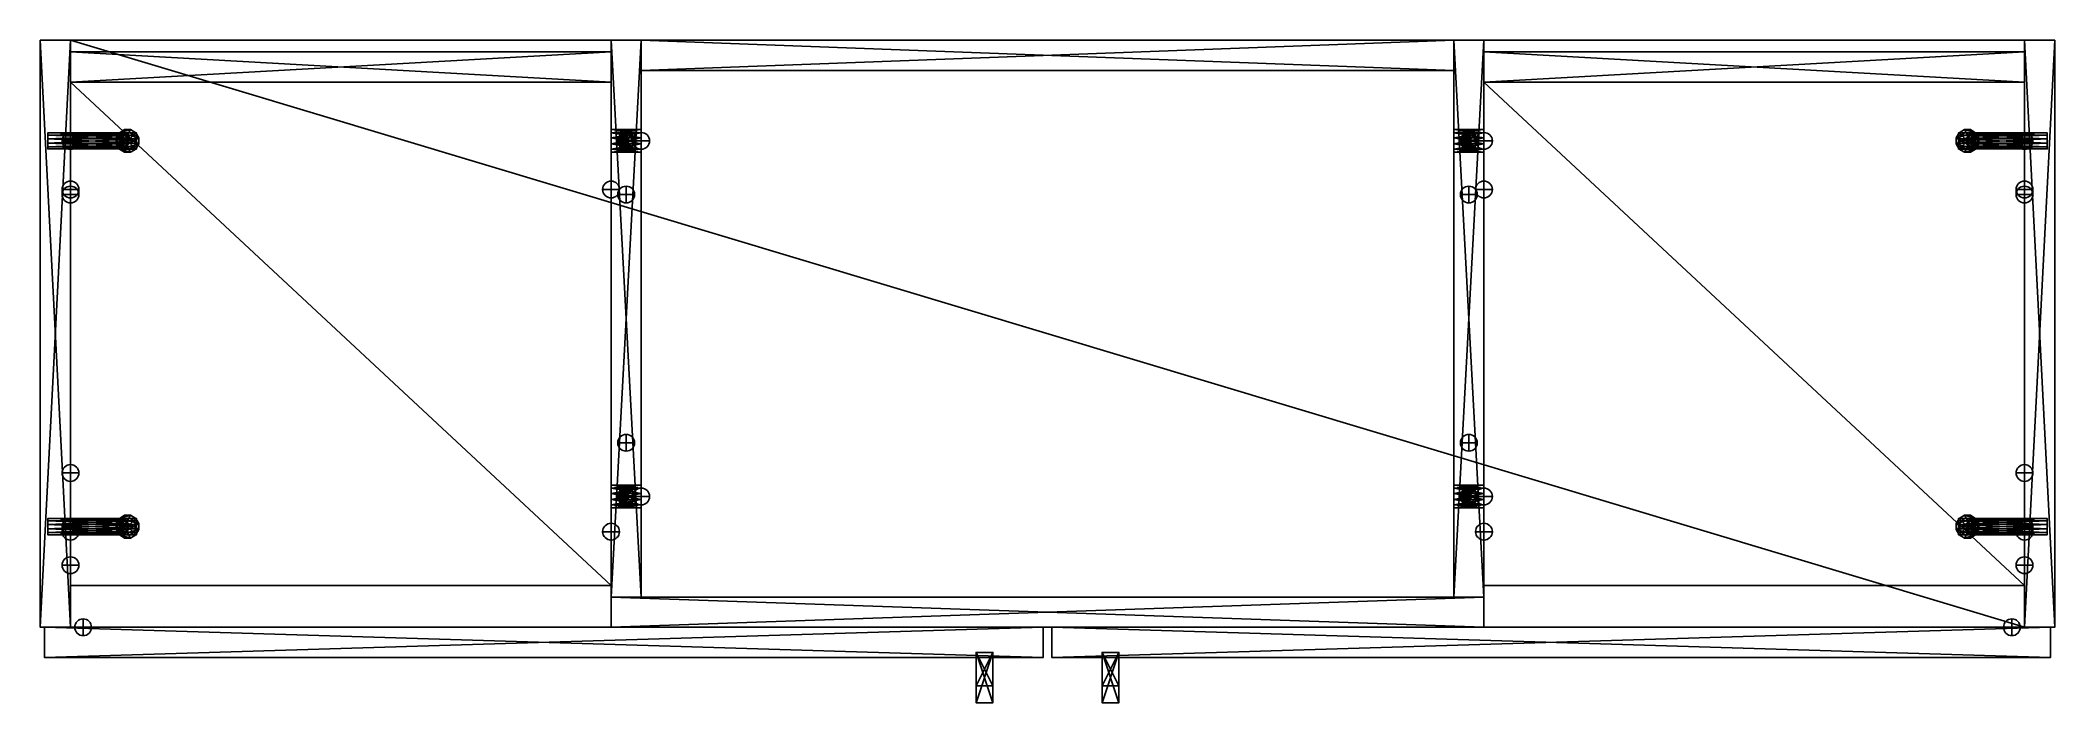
# Model space of a CAD drawing. Header units: centimetres. Extents: x 0 to 120, y -39 to 0.
import ezdxf

# ---------------------------------------------------------------- set-up
doc = ezdxf.new("R2010")
doc.units = ezdxf.units.CM
doc.header["$MEASUREMENT"] = 0
for name, color, linetype in [('CAB_DOORS', 31, 'Continuous'), ('CONNCIRCLE', 7, 'Continuous'), ('CONNECTORS', 7, 'Continuous'), ('HANDLES_AND_KNOBS', 254, 'Continuous'), ('MINIFKS', 6, 'Continuous'), ('PANELS_SIDE', 40, 'Continuous'), ('PANELS_WALL', 6, 'Continuous'), ('SHELVES', 32, 'Continuous')]:
    doc.layers.add(name, color=color, linetype=linetype)

# ---------------------------------------------------------------- blocks, each defined once
blk = doc.blocks.new('KA--RDUZ_____0595X0895$2')
at = {"layer": 'CAB_DOORS'}
mesh = blk.add_polyface(dxfattribs=at)
corners = [(-29.75, -1.8), (-29.75, -1.8, 89.5), (-29.75, 0), (-29.75, 0, 89.5), (29.75, -1.8, 89.5), (29.75, 0, 89.5), (29.75, -1.8), (29.75, 0)]
mesh.append_faces([[corners[k] for k in face] for face in [(2, 1, 3), (3, 4, 5), (5, 6, 7), (7, 0, 2), (1, 6, 4), (5, 2, 3)]], dxfattribs={"vtx0": -1})
mesh.append_faces([[corners[k] for k in face] for face in [(0, 1, 2), (1, 4, 3), (4, 6, 5), (6, 0, 7), (0, 6, 1), (7, 2, 5)]], dxfattribs={"vtx1": -1})
blk = doc.blocks.new('HANDLES_AND_KNOBS_KULP53')
at = {"layer": 'HANDLES_AND_KNOBS'}
mesh = blk.add_polyface(dxfattribs=at)
corners = [(0.5, 7), (0.5, 7, 2), (-0.5, 7), (-0.5, 7, 2), (0.5, -7, 2), (-0.5, -7, 2), (0.5, -7), (-0.5, -7), (0.5, -9), (-0.5, -9), (0.5, -9, 3), (-0.5, -9, 3), (0.5, 9, 3), (-0.5, 9, 3), (0.5, 9), (-0.5, 9)]
mesh.append_faces([[corners[k] for k in face] for face in [(2, 1, 3), (3, 4, 5), (5, 6, 7), (7, 8, 9), (9, 10, 11), (11, 12, 13), (13, 14, 15), (15, 0, 2), (4, 8, 6), (9, 5, 7)]], dxfattribs={"vtx0": -1})
mesh.append_faces([[corners[k] for k in face] for face in [(10, 1, 12), (15, 3, 13), (13, 3, 11)]], dxfattribs={"vtx0": -1, "vtx1": -1})
mesh.append_faces([[corners[k] for k in face] for face in [(1, 14, 12), (10, 4, 1), (11, 3, 5)]], dxfattribs={"vtx0": -1, "vtx2": -1})
mesh.append_faces([[corners[k] for k in face] for face in [(0, 1, 2), (1, 4, 3), (4, 6, 5), (6, 8, 7), (8, 10, 9), (10, 12, 11), (12, 14, 13), (14, 0, 15), (0, 14, 1), (2, 3, 15)]], dxfattribs={"vtx1": -1})
mesh.append_faces([[corners[k] for k in face] for face in [(10, 8, 4), (9, 11, 5)]], dxfattribs={"vtx1": -1, "vtx2": -1})
blk = doc.blocks.new('KAGDRDUZ_____0595X0895$2')
at = {"layer": 'CAB_DOORS', "color": 0}
blk.add_blockref('KA--RDUZ_____0595X0895$2', (0, 0), dxfattribs=at)
at = {"layer": 'HANDLES_AND_KNOBS', "extrusion": (0, -1, 6.12303e-17)}
blk.add_blockref('HANDLES_AND_KNOBS_KULP53', (26.25, 12, 1.5), dxfattribs=at)
blk = doc.blocks.new('hinge_cup')
for centre in [(-0.5, 1.77), (-0.5, -2.05)]:
    blk.add_circle(centre, 0.15)
blk = doc.blocks.new('CONN_dwg-connectors-hinge_cup.dwg_0.000000_0.0000001.0000000.0000001.0000000.0000000.0000000.0000001.0000000.000000')
at = {"layer": 'CONNCIRCLE'}
blk.add_circle((0, 0), 0.5, dxfattribs=at)
at = {"layer": 'CONNCIRCLE', "extrusion": (0, 1, 0)}
blk.add_circle((0, 0), 0.5, dxfattribs=at)
at = {"layer": 'CONNCIRCLE', "extrusion": (1, 0, 0)}
blk.add_circle((0, 0), 0.5, dxfattribs=at)
at = {"layer": 'CAB_DOORS', "extrusion": (0, 1, 0)}
blk.add_blockref('hinge_cup', (0, 0), dxfattribs=at)
mesh = blk.add_polyface()
corners = [(0, 0, 0.0001), (0, 0), (0, 0.0001, 0.0001), (0, 0.0001), (0.0001, 0, 0.0001), (0.0001, 0), (0.0001, 0.0001, 0.0001), (0.0001, 0.0001)]
mesh.append_faces([[corners[k] for k in face] for face in [(0, 0, 0, 0), (0, 0, 0, 0), (0, 0, 0, 0), (0, 0, 0, 0), (0, 0, 0, 0), (0, 0, 0, 0), (0, 0, 0, 0), (0, 0, 0, 0), (0, 0, 0, 0), (0, 0, 0, 0), (0, 0, 0, 0), (0, 0, 0, 0)]], dxfattribs={"vtx3": -1})
blk = doc.blocks.new('CONN_dwg-connectors-hinge_base.dwg_0.000000_1.0000000.0000000.0000001.0000000.0000000.0000000.0000001.0000000.000000')
at = {"layer": 'CONNCIRCLE'}
blk.add_circle((0, 0), 0.5, dxfattribs=at)
at = {"layer": 'CONNCIRCLE', "extrusion": (0, 1, 0)}
blk.add_circle((0, 0), 0.5, dxfattribs=at)
at = {"layer": 'CONNCIRCLE', "extrusion": (1, 0, 0)}
blk.add_circle((0, 0), 0.5, dxfattribs=at)
mesh = blk.add_polyface()
corners = [(0, 0, 0.0001), (0, 0), (0, 0.0001, 0.0001), (0, 0.0001), (0.0001, 0, 0.0001), (0.0001, 0), (0.0001, 0.0001, 0.0001), (0.0001, 0.0001)]
mesh.append_faces([[corners[k] for k in face] for face in [(0, 0, 0, 0), (0, 0, 0, 0), (0, 0, 0, 0), (0, 0, 0, 0), (0, 0, 0, 0), (0, 0, 0, 0), (0, 0, 0, 0), (0, 0, 0, 0), (0, 0, 0, 0), (0, 0, 0, 0), (0, 0, 0, 0), (0, 0, 0, 0)]], dxfattribs={"vtx3": -1})
blk = doc.blocks.new('KA--RDUZ_____0595X0895$1')
at = {"layer": 'CAB_DOORS'}
mesh = blk.add_polyface(dxfattribs=at)
corners = [(-29.75, -1.8), (-29.75, -1.8, 89.5), (-29.75, 0), (-29.75, 0, 89.5), (29.75, -1.8, 89.5), (29.75, 0, 89.5), (29.75, -1.8), (29.75, 0)]
mesh.append_faces([[corners[k] for k in face] for face in [(2, 1, 3), (3, 4, 5), (5, 6, 7), (7, 0, 2), (1, 6, 4), (5, 2, 3)]], dxfattribs={"vtx0": -1})
mesh.append_faces([[corners[k] for k in face] for face in [(0, 1, 2), (1, 4, 3), (4, 6, 5), (6, 0, 7), (0, 6, 1), (7, 2, 5)]], dxfattribs={"vtx1": -1})
blk = doc.blocks.new('KAGDRDUZ_____0595X0895$1')
at = {"layer": 'CAB_DOORS', "color": 0}
blk.add_blockref('KA--RDUZ_____0595X0895$1', (0, 0), dxfattribs=at)
at = {"layer": 'HANDLES_AND_KNOBS', "extrusion": (0, -1, 6.12303e-17)}
blk.add_blockref('HANDLES_AND_KNOBS_KULP53', (26.25, 12, 1.5), dxfattribs=at)
blk = doc.blocks.new('CONN_dwg-connectors-hinge_cup.dwg_3.141593_0.0000001.0000000.0000001.0000000.0000000.0000000.0000001.0000000.000000')
at = {"layer": 'CONNCIRCLE'}
blk.add_circle((0, 0), 0.5, dxfattribs=at)
at = {"layer": 'CONNCIRCLE', "extrusion": (0, 1, 0)}
blk.add_circle((0, 0), 0.5, dxfattribs=at)
at = {"layer": 'CONNCIRCLE', "extrusion": (1, 0, 0)}
blk.add_circle((0, 0), 0.5, dxfattribs=at)
at = {"layer": 'CAB_DOORS', "extrusion": (0, 1, 0), "rotation": 180.0000000000119}
blk.add_blockref('hinge_cup', (0, 0), dxfattribs=at)
mesh = blk.add_polyface()
corners = [(0, 0, 0.0001), (0, 0), (0, 0.0001, 0.0001), (0, 0.0001), (0.0001, 0, 0.0001), (0.0001, 0), (0.0001, 0.0001, 0.0001), (0.0001, 0.0001)]
mesh.append_faces([[corners[k] for k in face] for face in [(0, 0, 0, 0), (0, 0, 0, 0), (0, 0, 0, 0), (0, 0, 0, 0), (0, 0, 0, 0), (0, 0, 0, 0), (0, 0, 0, 0), (0, 0, 0, 0), (0, 0, 0, 0), (0, 0, 0, 0), (0, 0, 0, 0), (0, 0, 0, 0)]], dxfattribs={"vtx3": -1})
blk = doc.blocks.new('CONN_dwg-connectors-hinge_base.dwg_3.141593_-1.0000000.0000000.0000001.0000000.0000000.0000000.0000001.0000000.000000')
at = {"layer": 'CONNCIRCLE'}
blk.add_circle((0, 0), 0.5, dxfattribs=at)
at = {"layer": 'CONNCIRCLE', "extrusion": (0, 1, 0)}
blk.add_circle((0, 0), 0.5, dxfattribs=at)
at = {"layer": 'CONNCIRCLE', "extrusion": (1, 0, 0)}
blk.add_circle((0, 0), 0.5, dxfattribs=at)
mesh = blk.add_polyface()
corners = [(0, 0, 0.0001), (0, 0), (0, 0.0001, 0.0001), (0, 0.0001), (0.0001, 0, 0.0001), (0.0001, 0), (0.0001, 0.0001, 0.0001), (0.0001, 0.0001)]
mesh.append_faces([[corners[k] for k in face] for face in [(0, 0, 0, 0), (0, 0, 0, 0), (0, 0, 0, 0), (0, 0, 0, 0), (0, 0, 0, 0), (0, 0, 0, 0), (0, 0, 0, 0), (0, 0, 0, 0), (0, 0, 0, 0), (0, 0, 0, 0), (0, 0, 0, 0), (0, 0, 0, 0)]], dxfattribs={"vtx3": -1})
blk = doc.blocks.new('WFAN120(SB)90H_LEFT_PANEL$1')
at = {"layer": 'PANELS_SIDE'}
mesh = blk.add_polyface(dxfattribs=at)
corners = [(0, 0), (1.8, 0), (0, 0, 90), (1.8, 0, 90), (0, -35, 90), (1.8, -35, 90), (0, -35), (1.8, -35)]
mesh.append_faces([[corners[k] for k in face] for face in [(3, 7, 1, 3)]], dxfattribs={"vtx0": -1})
mesh.append_faces([[corners[k] for k in face] for face in [(3, 1, 2, 3), (5, 3, 4, 5), (7, 5, 6, 7), (1, 7, 0, 1), (0, 6, 2, 0)]], dxfattribs={"vtx1": -1, "vtx3": -1})
mesh.append_faces([[corners[k] for k in face] for face in [(1, 0, 2, 1), (3, 2, 4, 3), (5, 4, 6, 5), (7, 6, 0, 7), (6, 4, 2, 6), (3, 5, 7, 3)]], dxfattribs={"vtx2": -1, "vtx3": -1})
blk = doc.blocks.new('WFAN120(SB)90H_BACKPANEL$3')
at = {"layer": 'PANELS_WALL'}
mesh = blk.add_polyface(dxfattribs=at)
corners = [(0, 0), (0, -1.8), (0, 0, 86.4), (0, -1.8, 86.4), (32.2, 0, 86.4), (32.2, -1.8, 86.4), (32.2, 0), (32.2, -1.8)]
mesh.append_faces([[corners[k] for k in face] for face in [(2, 1, 3, 2), (4, 3, 5, 4), (6, 5, 7, 6), (0, 7, 1, 0), (2, 6, 0, 2)]], dxfattribs={"vtx0": -1})
mesh.append_faces([[corners[k] for k in face] for face in [(1, 7, 3, 1)]], dxfattribs={"vtx1": -1, "vtx3": -1})
mesh.append_faces([[corners[k] for k in face] for face in [(2, 0, 1, 2), (4, 2, 3, 4), (6, 4, 5, 6), (0, 6, 7, 0), (2, 4, 6, 2), (7, 5, 3, 7)]], dxfattribs={"vtx2": -1, "vtx3": -1})
blk = doc.blocks.new('WFAN120(SB)90H_ADJUSTABLE_SHELF$6')
at = {"layer": 'SHELVES'}
mesh = blk.add_polyface(dxfattribs=at)
corners = [(0, -30), (0, -30, 1.8), (0, 0), (0, 0, 1.8), (32.2, 0), (32.2, 0, 1.8), (32.2, -30), (32.2, -30, 1.8)]
mesh.append_faces([[corners[k] for k in face] for face in [(2, 1, 3, 2), (4, 3, 5, 4), (6, 5, 7, 6), (0, 7, 1, 0), (2, 6, 0, 2)]], dxfattribs={"vtx0": -1})
mesh.append_faces([[corners[k] for k in face] for face in [(1, 7, 3, 1)]], dxfattribs={"vtx1": -1, "vtx3": -1})
mesh.append_faces([[corners[k] for k in face] for face in [(2, 0, 1, 2), (4, 2, 3, 4), (6, 4, 5, 6), (0, 6, 7, 0), (2, 4, 6, 2), (7, 5, 3, 7)]], dxfattribs={"vtx2": -1, "vtx3": -1})
blk = doc.blocks.new('CONN_dwg-nwconnector-HrafD.dwg_0.000000_0.0000000.0000001.0000000.0000000.000000-1.0000000.000000-1.0000000.000000')
at = {"layer": 'CONNCIRCLE'}
blk.add_circle((0, 0), 0.5, dxfattribs=at)
at = {"layer": 'CONNCIRCLE', "extrusion": (0, 1, 0)}
blk.add_circle((0, 0), 0.5, dxfattribs=at)
at = {"layer": 'CONNCIRCLE', "extrusion": (1, 0, 0)}
blk.add_circle((0, 0), 0.5, dxfattribs=at)
mesh = blk.add_polyface()
corners = [(0, 0, 0.0001), (0, 0), (0, 0.0001, 0.0001), (0, 0.0001), (0.0001, 0, 0.0001), (0.0001, 0), (0.0001, 0.0001, 0.0001), (0.0001, 0.0001)]
mesh.append_faces([[corners[k] for k in face] for face in [(0, 0, 0, 0), (0, 0, 0, 0), (0, 0, 0, 0), (0, 0, 0, 0), (0, 0, 0, 0), (0, 0, 0, 0), (0, 0, 0, 0), (0, 0, 0, 0), (0, 0, 0, 0), (0, 0, 0, 0), (0, 0, 0, 0), (0, 0, 0, 0)]], dxfattribs={"vtx3": -1})
blk = doc.blocks.new('WFAN120(SB)90H_ADJUSTABLE_SHELF$5')
at = {"layer": 'SHELVES'}
mesh = blk.add_polyface(dxfattribs=at)
corners = [(0, -30), (0, -30, 1.8), (0, 0), (0, 0, 1.8), (32.2, 0), (32.2, 0, 1.8), (32.2, -30), (32.2, -30, 1.8)]
mesh.append_faces([[corners[k] for k in face] for face in [(2, 1, 3, 2), (4, 3, 5, 4), (6, 5, 7, 6), (0, 7, 1, 0), (2, 6, 0, 2)]], dxfattribs={"vtx0": -1})
mesh.append_faces([[corners[k] for k in face] for face in [(1, 7, 3, 1)]], dxfattribs={"vtx1": -1, "vtx3": -1})
mesh.append_faces([[corners[k] for k in face] for face in [(2, 0, 1, 2), (4, 2, 3, 4), (6, 4, 5, 6), (0, 6, 7, 0), (2, 4, 6, 2), (7, 5, 3, 7)]], dxfattribs={"vtx2": -1, "vtx3": -1})
blk = doc.blocks.new('WFAN120(SB)90H_ADJUSTABLE_SHELF$4')
at = {"layer": 'SHELVES'}
mesh = blk.add_polyface(dxfattribs=at)
corners = [(0, -30), (0, -30, 1.8), (0, 0), (0, 0, 1.8), (32.2, 0), (32.2, 0, 1.8), (32.2, -30), (32.2, -30, 1.8)]
mesh.append_faces([[corners[k] for k in face] for face in [(2, 1, 3, 2), (4, 3, 5, 4), (6, 5, 7, 6), (0, 7, 1, 0), (2, 6, 0, 2)]], dxfattribs={"vtx0": -1})
mesh.append_faces([[corners[k] for k in face] for face in [(1, 7, 3, 1)]], dxfattribs={"vtx1": -1, "vtx3": -1})
mesh.append_faces([[corners[k] for k in face] for face in [(2, 0, 1, 2), (4, 2, 3, 4), (6, 4, 5, 6), (0, 6, 7, 0), (2, 4, 6, 2), (7, 5, 3, 7)]], dxfattribs={"vtx2": -1, "vtx3": -1})
blk = doc.blocks.new('WFAN120(SB)90H_BOTTOM_PANEL$1')
at = {"layer": 'SHELVES'}
mesh = blk.add_polyface(dxfattribs=at)
corners = [(0, -35), (0, -35, 1.8), (0, 0), (0, 0, 1.8), (116.4, 0), (116.4, 0, 1.8), (116.4, -35), (116.4, -35, 1.8)]
mesh.append_faces([[corners[k] for k in face] for face in [(2, 1, 3, 2), (4, 3, 5, 4), (6, 5, 7, 6), (0, 7, 1, 0), (2, 6, 0, 2)]], dxfattribs={"vtx0": -1})
mesh.append_faces([[corners[k] for k in face] for face in [(1, 7, 3, 1)]], dxfattribs={"vtx1": -1, "vtx3": -1})
mesh.append_faces([[corners[k] for k in face] for face in [(2, 0, 1, 2), (4, 2, 3, 4), (6, 4, 5, 6), (0, 6, 7, 0), (2, 4, 6, 2), (7, 5, 3, 7)]], dxfattribs={"vtx2": -1, "vtx3": -1})
blk = doc.blocks.new('Mnfks_ML')
at = {"layer": 'MINIFKS'}
mesh = blk.add_polyface(dxfattribs=at)
corners = [(0.13, -0.48, 1.36), (0.13, -0.48, -3.94), (0.35, -0.35, 1.36), (0.35, -0.35, -3.94), (0.48, -0.13, 1.36), (0.48, -0.13, -3.94), (0.48, 0.13, 1.36), (0.48, 0.13, -3.94), (0.35, 0.35, 1.36), (0.35, 0.35, -3.94), (0.13, 0.48, 1.36), (0.13, 0.48, -3.94), (-0.13, 0.48, 1.36), (-0.13, 0.48, -3.94), (-0.35, 0.35, 1.36), (-0.35, 0.35, -3.94), (-0.48, 0.13, 1.36), (-0.48, 0.13, -3.94), (-0.48, -0.13, 1.36), (-0.48, -0.13, -3.94), (-0.35, -0.35, 1.36), (-0.35, -0.35, -3.94), (-0.13, -0.48, 1.36), (-0.13, -0.48, -3.94)]
mesh.append_faces([[corners[k] for k in face] for face in [(2, 1, 3, 2), (4, 3, 5, 4), (6, 5, 7, 6), (8, 7, 9, 8), (10, 9, 11, 10), (12, 11, 13, 12), (14, 13, 15, 14), (16, 15, 17, 16), (18, 17, 19, 18), (20, 19, 21, 20), (22, 21, 23, 22), (0, 23, 1, 0), (14, 10, 12, 14)]], dxfattribs={"vtx0": -1})
mesh.append_faces([[corners[k] for k in face] for face in [(14, 0, 2, 14), (14, 2, 4, 14), (14, 4, 6, 14), (14, 6, 8, 14), (14, 8, 10, 14), (14, 18, 20, 14), (14, 20, 22, 14), (14, 22, 0, 14)]], dxfattribs={"vtx0": -1, "vtx2": -1})
mesh.append_faces([[corners[k] for k in face] for face in [(3, 1, 15, 3), (5, 3, 15, 5), (7, 5, 15, 7), (9, 7, 15, 9), (11, 9, 15, 11), (21, 19, 15, 21), (23, 21, 15, 23), (1, 23, 15, 1)]], dxfattribs={"vtx1": -1, "vtx2": -1, "vtx3": -1})
mesh.append_faces([[corners[k] for k in face] for face in [(13, 11, 15, 13)]], dxfattribs={"vtx1": -1, "vtx3": -1})
mesh.append_faces([[corners[k] for k in face] for face in [(2, 0, 1, 2), (4, 2, 3, 4), (6, 4, 5, 6), (8, 6, 7, 8), (10, 8, 9, 10), (12, 10, 11, 12), (14, 12, 13, 14), (16, 14, 15, 16), (18, 16, 17, 18), (20, 18, 19, 20), (22, 20, 21, 22), (0, 22, 23, 0), (14, 16, 18, 14), (19, 17, 15, 19)]], dxfattribs={"vtx2": -1, "vtx3": -1})
blk = doc.blocks.new('CONN_dwg-nwconnector-Mnfks_ML.dwg_0.000000_0.0000000.0000001.0000000.0000000.0000001.0000000.0000001.0000000.000000')
at = {"layer": 'CONNCIRCLE'}
blk.add_circle((0, 0), 0.5, dxfattribs=at)
at = {"layer": 'CONNCIRCLE', "extrusion": (0, 1, 0)}
blk.add_circle((0, 0), 0.5, dxfattribs=at)
at = {"layer": 'CONNCIRCLE', "extrusion": (1, 0, 0)}
blk.add_circle((0, 0), 0.5, dxfattribs=at)
at = {"extrusion": (-1, 0, 0), "rotation": 90}
blk.add_blockref('Mnfks_ML', (0, 0), dxfattribs=at)
mesh = blk.add_polyface()
corners = [(0, 0, 0.0001), (0, 0), (0, 0.0001, 0.0001), (0, 0.0001), (0.0001, 0, 0.0001), (0.0001, 0), (0.0001, 0.0001, 0.0001), (0.0001, 0.0001)]
mesh.append_faces([[corners[k] for k in face] for face in [(0, 0, 0, 0), (0, 0, 0, 0), (0, 0, 0, 0), (0, 0, 0, 0), (0, 0, 0, 0), (0, 0, 0, 0), (0, 0, 0, 0), (0, 0, 0, 0), (0, 0, 0, 0), (0, 0, 0, 0), (0, 0, 0, 0), (0, 0, 0, 0)]], dxfattribs={"vtx3": -1})
blk = doc.blocks.new('Mnfks_VIDA')
at = {"layer": 'MINIFKS'}
mesh = blk.add_polyface(dxfattribs=at)
corners = [(0.18, -0.68), (0.18, -0.68, -1.8), (0.49, -0.49), (0.49, -0.49, -1.8), (0.68, -0.18), (0.68, -0.18, -1.8), (0.68, 0.18), (0.68, 0.18, -1.8), (0.49, 0.49), (0.49, 0.49, -1.8), (0.18, 0.68), (0.18, 0.68, -1.8), (-0.18, 0.68), (-0.18, 0.68, -1.8), (-0.49, 0.49), (-0.49, 0.49, -1.8), (-0.68, 0.18), (-0.68, 0.18, -1.8), (-0.68, -0.18), (-0.68, -0.18, -1.8), (-0.49, -0.49), (-0.49, -0.49, -1.8), (-0.18, -0.68), (-0.18, -0.68, -1.8)]
mesh.append_faces([[corners[k] for k in face] for face in [(2, 1, 3, 2), (4, 3, 5, 4), (6, 5, 7, 6), (8, 7, 9, 8), (10, 9, 11, 10), (12, 11, 13, 12), (14, 13, 15, 14), (16, 15, 17, 16), (18, 17, 19, 18), (20, 19, 21, 20), (22, 21, 23, 22), (0, 23, 1, 0), (8, 4, 6, 8)]], dxfattribs={"vtx0": -1})
mesh.append_faces([[corners[k] for k in face] for face in [(8, 0, 2, 8), (8, 2, 4, 8), (8, 12, 14, 8), (8, 14, 16, 8), (8, 16, 18, 8), (8, 18, 20, 8), (8, 20, 22, 8), (8, 22, 0, 8)]], dxfattribs={"vtx0": -1, "vtx2": -1})
mesh.append_faces([[corners[k] for k in face] for face in [(3, 1, 9, 3), (5, 3, 9, 5), (15, 13, 9, 15), (17, 15, 9, 17), (19, 17, 9, 19), (21, 19, 9, 21), (23, 21, 9, 23), (1, 23, 9, 1)]], dxfattribs={"vtx1": -1, "vtx2": -1, "vtx3": -1})
mesh.append_faces([[corners[k] for k in face] for face in [(7, 5, 9, 7)]], dxfattribs={"vtx1": -1, "vtx3": -1})
mesh.append_faces([[corners[k] for k in face] for face in [(2, 0, 1, 2), (4, 2, 3, 4), (6, 4, 5, 6), (8, 6, 7, 8), (10, 8, 9, 10), (12, 10, 11, 12), (14, 12, 13, 14), (16, 14, 15, 16), (18, 16, 17, 18), (20, 18, 19, 20), (22, 20, 21, 22), (0, 22, 23, 0), (8, 10, 12, 8), (13, 11, 9, 13)]], dxfattribs={"vtx2": -1, "vtx3": -1})
blk = doc.blocks.new('CONN_dwg-nwconnector-Mnfks_VIDA.dwg_0.000000_0.0000000.0000001.000000-1.0000000.0000000.0000000.000000-1.0000000.000000')
at = {"layer": 'CONNCIRCLE'}
blk.add_circle((0, 0), 0.5, dxfattribs=at)
at = {"layer": 'CONNCIRCLE', "extrusion": (0, 1, 0)}
blk.add_circle((0, 0), 0.5, dxfattribs=at)
at = {"layer": 'CONNCIRCLE', "extrusion": (1, 0, 0)}
blk.add_circle((0, 0), 0.5, dxfattribs=at)
at = {"rotation": 180}
blk.add_blockref('Mnfks_VIDA', (0, 0), dxfattribs=at)
mesh = blk.add_polyface()
corners = [(0, 0, 0.0001), (0, 0), (0, 0.0001, 0.0001), (0, 0.0001), (0.0001, 0, 0.0001), (0.0001, 0), (0.0001, 0.0001, 0.0001), (0.0001, 0.0001)]
mesh.append_faces([[corners[k] for k in face] for face in [(0, 0, 0, 0), (0, 0, 0, 0), (0, 0, 0, 0), (0, 0, 0, 0), (0, 0, 0, 0), (0, 0, 0, 0), (0, 0, 0, 0), (0, 0, 0, 0), (0, 0, 0, 0), (0, 0, 0, 0), (0, 0, 0, 0), (0, 0, 0, 0)]], dxfattribs={"vtx3": -1})
blk = doc.blocks.new('CONN_dwg-nwconnector-Kavela.dwg_0.000000_0.0000000.0000001.0000000.0000000.0000001.0000000.0000001.0000000.000000')
at = {"layer": 'CONNCIRCLE'}
blk.add_circle((0, 0), 0.5, dxfattribs=at)
at = {"layer": 'CONNCIRCLE', "extrusion": (0, 1, 0)}
blk.add_circle((0, 0), 0.5, dxfattribs=at)
at = {"layer": 'CONNCIRCLE', "extrusion": (1, 0, 0)}
blk.add_circle((0, 0), 0.5, dxfattribs=at)
mesh = blk.add_polyface()
corners = [(0, 0, 0.0001), (0, 0), (0, 0.0001, 0.0001), (0, 0.0001), (0.0001, 0, 0.0001), (0.0001, 0), (0.0001, 0.0001, 0.0001), (0.0001, 0.0001)]
mesh.append_faces([[corners[k] for k in face] for face in [(0, 0, 0, 0), (0, 0, 0, 0), (0, 0, 0, 0), (0, 0, 0, 0), (0, 0, 0, 0), (0, 0, 0, 0), (0, 0, 0, 0), (0, 0, 0, 0), (0, 0, 0, 0), (0, 0, 0, 0), (0, 0, 0, 0), (0, 0, 0, 0)]], dxfattribs={"vtx3": -1})
blk = doc.blocks.new('WFAN120(SB)90H_DIVIDER$2')
at = {"layer": 'PANELS_SIDE'}
mesh = blk.add_polyface(dxfattribs=at)
corners = [(0, 0), (1.8, 0), (0, 0, 86.4), (1.8, 0, 86.4), (0, -33.2, 86.4), (1.8, -33.2, 86.4), (0, -33.2), (1.8, -33.2)]
mesh.append_faces([[corners[k] for k in face] for face in [(3, 7, 1, 3)]], dxfattribs={"vtx0": -1})
mesh.append_faces([[corners[k] for k in face] for face in [(3, 1, 2, 3), (5, 3, 4, 5), (7, 5, 6, 7), (1, 7, 0, 1), (0, 6, 2, 0)]], dxfattribs={"vtx1": -1, "vtx3": -1})
mesh.append_faces([[corners[k] for k in face] for face in [(1, 0, 2, 1), (3, 2, 4, 3), (5, 4, 6, 5), (7, 6, 0, 7), (6, 4, 2, 6), (3, 5, 7, 3)]], dxfattribs={"vtx2": -1, "vtx3": -1})
blk = doc.blocks.new('CONN_dwg-nwconnector-HrafD.dwg_0.000000_0.0000000.0000001.0000000.0000000.0000001.0000000.000000-1.0000000.000000')
at = {"layer": 'CONNCIRCLE'}
blk.add_circle((0, 0), 0.5, dxfattribs=at)
at = {"layer": 'CONNCIRCLE', "extrusion": (0, 1, 0)}
blk.add_circle((0, 0), 0.5, dxfattribs=at)
at = {"layer": 'CONNCIRCLE', "extrusion": (1, 0, 0)}
blk.add_circle((0, 0), 0.5, dxfattribs=at)
mesh = blk.add_polyface()
corners = [(0, 0, 0.0001), (0, 0), (0, 0.0001, 0.0001), (0, 0.0001), (0.0001, 0, 0.0001), (0.0001, 0), (0.0001, 0.0001, 0.0001), (0.0001, 0.0001)]
mesh.append_faces([[corners[k] for k in face] for face in [(0, 0, 0, 0), (0, 0, 0, 0), (0, 0, 0, 0), (0, 0, 0, 0), (0, 0, 0, 0), (0, 0, 0, 0), (0, 0, 0, 0), (0, 0, 0, 0), (0, 0, 0, 0), (0, 0, 0, 0), (0, 0, 0, 0), (0, 0, 0, 0)]], dxfattribs={"vtx3": -1})
blk = doc.blocks.new('CONN_dwg-nwconnector-Mnfks_ML.dwg_0.000000_0.0000000.0000001.0000001.0000000.0000000.0000000.000000-1.000000-0.000000')
at = {"layer": 'CONNCIRCLE'}
blk.add_circle((0, 0), 0.5, dxfattribs=at)
at = {"layer": 'CONNCIRCLE', "extrusion": (0, 1, 0)}
blk.add_circle((0, 0), 0.5, dxfattribs=at)
at = {"layer": 'CONNCIRCLE', "extrusion": (1, 0, 0)}
blk.add_circle((0, 0), 0.5, dxfattribs=at)
at = {"layer": 'PANELS_SIDE', "extrusion": (0, 1.13057e-16, -1), "rotation": 180}
blk.add_blockref('Mnfks_ML', (0, 0), dxfattribs=at)
mesh = blk.add_polyface()
corners = [(0, 0, 0.0001), (0, 0), (0, 0.0001, 0.0001), (0, 0.0001), (0.0001, 0, 0.0001), (0.0001, 0), (0.0001, 0.0001, 0.0001), (0.0001, 0.0001)]
mesh.append_faces([[corners[k] for k in face] for face in [(0, 0, 0, 0), (0, 0, 0, 0), (0, 0, 0, 0), (0, 0, 0, 0), (0, 0, 0, 0), (0, 0, 0, 0), (0, 0, 0, 0), (0, 0, 0, 0), (0, 0, 0, 0), (0, 0, 0, 0), (0, 0, 0, 0), (0, 0, 0, 0)]], dxfattribs={"vtx3": -1})
blk = doc.blocks.new('CONN_dwg-nwconnector-Mnfks_VIDA.dwg_0.000000_0.0000000.0000001.0000000.0000000.000000-1.0000000.0000001.0000000.000000')
at = {"layer": 'CONNCIRCLE'}
blk.add_circle((0, 0), 0.5, dxfattribs=at)
at = {"layer": 'CONNCIRCLE', "extrusion": (0, 1, 0)}
blk.add_circle((0, 0), 0.5, dxfattribs=at)
at = {"layer": 'CONNCIRCLE', "extrusion": (1, 0, 0)}
blk.add_circle((0, 0), 0.5, dxfattribs=at)
at = {"layer": 'PANELS_SIDE', "extrusion": (1, 0, 0), "rotation": 270}
blk.add_blockref('Mnfks_VIDA', (0, 0), dxfattribs=at)
mesh = blk.add_polyface()
corners = [(0, 0, 0.0001), (0, 0), (0, 0.0001, 0.0001), (0, 0.0001), (0.0001, 0, 0.0001), (0.0001, 0), (0.0001, 0.0001, 0.0001), (0.0001, 0.0001)]
mesh.append_faces([[corners[k] for k in face] for face in [(0, 0, 0, 0), (0, 0, 0, 0), (0, 0, 0, 0), (0, 0, 0, 0), (0, 0, 0, 0), (0, 0, 0, 0), (0, 0, 0, 0), (0, 0, 0, 0), (0, 0, 0, 0), (0, 0, 0, 0), (0, 0, 0, 0), (0, 0, 0, 0)]], dxfattribs={"vtx3": -1})
blk = doc.blocks.new('CONN_dwg-nwconnector-Kavela.dwg_0.000000_0.0000000.0000001.0000001.0000000.0000000.0000000.000000-1.000000-0.000000')
at = {"layer": 'CONNCIRCLE'}
blk.add_circle((0, 0), 0.5, dxfattribs=at)
at = {"layer": 'CONNCIRCLE', "extrusion": (0, 1, 0)}
blk.add_circle((0, 0), 0.5, dxfattribs=at)
at = {"layer": 'CONNCIRCLE', "extrusion": (1, 0, 0)}
blk.add_circle((0, 0), 0.5, dxfattribs=at)
mesh = blk.add_polyface()
corners = [(0, 0, 0.0001), (0, 0), (0, 0.0001, 0.0001), (0, 0.0001), (0.0001, 0, 0.0001), (0.0001, 0), (0.0001, 0.0001, 0.0001), (0.0001, 0.0001)]
mesh.append_faces([[corners[k] for k in face] for face in [(0, 0, 0, 0), (0, 0, 0, 0), (0, 0, 0, 0), (0, 0, 0, 0), (0, 0, 0, 0), (0, 0, 0, 0), (0, 0, 0, 0), (0, 0, 0, 0), (0, 0, 0, 0), (0, 0, 0, 0), (0, 0, 0, 0), (0, 0, 0, 0)]], dxfattribs={"vtx3": -1})
blk = doc.blocks.new('WFAN120(SB)90H_TOP_PANEL$1')
at = {"layer": 'SHELVES'}
mesh = blk.add_polyface(dxfattribs=at)
corners = [(0, -35), (0, -35, 1.8), (0, 0), (0, 0, 1.8), (116.4, 0), (116.4, 0, 1.8), (116.4, -35), (116.4, -35, 1.8)]
mesh.append_faces([[corners[k] for k in face] for face in [(2, 1, 3, 2), (4, 3, 5, 4), (6, 5, 7, 6), (0, 7, 1, 0), (2, 6, 0, 2)]], dxfattribs={"vtx0": -1})
mesh.append_faces([[corners[k] for k in face] for face in [(1, 7, 3, 1)]], dxfattribs={"vtx1": -1, "vtx3": -1})
mesh.append_faces([[corners[k] for k in face] for face in [(2, 0, 1, 2), (4, 2, 3, 4), (6, 4, 5, 6), (0, 6, 7, 0), (2, 4, 6, 2), (7, 5, 3, 7)]], dxfattribs={"vtx2": -1, "vtx3": -1})
blk = doc.blocks.new('CONN_dwg-nwconnector-Mnfks_ML.dwg_0.000000_0.0000000.0000001.0000001.0000000.0000000.0000000.0000001.0000000.000000')
at = {"layer": 'CONNCIRCLE'}
blk.add_circle((0, 0), 0.5, dxfattribs=at)
at = {"layer": 'CONNCIRCLE', "extrusion": (0, 1, 0)}
blk.add_circle((0, 0), 0.5, dxfattribs=at)
at = {"layer": 'CONNCIRCLE', "extrusion": (1, 0, 0)}
blk.add_circle((0, 0), 0.5, dxfattribs=at)
at = {"layer": 'PANELS_SIDE'}
blk.add_blockref('Mnfks_ML', (0, 0), dxfattribs=at)
mesh = blk.add_polyface()
corners = [(0, 0, 0.0001), (0, 0), (0, 0.0001, 0.0001), (0, 0.0001), (0.0001, 0, 0.0001), (0.0001, 0), (0.0001, 0.0001, 0.0001), (0.0001, 0.0001)]
mesh.append_faces([[corners[k] for k in face] for face in [(0, 0, 0, 0), (0, 0, 0, 0), (0, 0, 0, 0), (0, 0, 0, 0), (0, 0, 0, 0), (0, 0, 0, 0), (0, 0, 0, 0), (0, 0, 0, 0), (0, 0, 0, 0), (0, 0, 0, 0), (0, 0, 0, 0), (0, 0, 0, 0)]], dxfattribs={"vtx3": -1})
blk = doc.blocks.new('CONN_dwg-nwconnector-Mnfks_VIDA.dwg_0.000000_0.0000000.0000001.0000000.0000000.0000001.0000000.000000-1.0000000.000000')
at = {"layer": 'CONNCIRCLE'}
blk.add_circle((0, 0), 0.5, dxfattribs=at)
at = {"layer": 'CONNCIRCLE', "extrusion": (0, 1, 0)}
blk.add_circle((0, 0), 0.5, dxfattribs=at)
at = {"layer": 'CONNCIRCLE', "extrusion": (1, 0, 0)}
blk.add_circle((0, 0), 0.5, dxfattribs=at)
at = {"layer": 'PANELS_SIDE', "extrusion": (1, 0, 0), "rotation": 90}
blk.add_blockref('Mnfks_VIDA', (0, 0), dxfattribs=at)
mesh = blk.add_polyface()
corners = [(0, 0, 0.0001), (0, 0), (0, 0.0001, 0.0001), (0, 0.0001), (0.0001, 0, 0.0001), (0.0001, 0), (0.0001, 0.0001, 0.0001), (0.0001, 0.0001)]
mesh.append_faces([[corners[k] for k in face] for face in [(0, 0, 0, 0), (0, 0, 0, 0), (0, 0, 0, 0), (0, 0, 0, 0), (0, 0, 0, 0), (0, 0, 0, 0), (0, 0, 0, 0), (0, 0, 0, 0), (0, 0, 0, 0), (0, 0, 0, 0), (0, 0, 0, 0), (0, 0, 0, 0)]], dxfattribs={"vtx3": -1})
blk = doc.blocks.new('CONN_dwg-nwconnector-Kavela.dwg_0.000000_0.0000000.0000001.0000001.0000000.0000000.0000000.0000001.0000000.000000')
at = {"layer": 'CONNCIRCLE'}
blk.add_circle((0, 0), 0.5, dxfattribs=at)
at = {"layer": 'CONNCIRCLE', "extrusion": (0, 1, 0)}
blk.add_circle((0, 0), 0.5, dxfattribs=at)
at = {"layer": 'CONNCIRCLE', "extrusion": (1, 0, 0)}
blk.add_circle((0, 0), 0.5, dxfattribs=at)
mesh = blk.add_polyface()
corners = [(0, 0, 0.0001), (0, 0), (0, 0.0001, 0.0001), (0, 0.0001), (0.0001, 0, 0.0001), (0.0001, 0), (0.0001, 0.0001, 0.0001), (0.0001, 0.0001)]
mesh.append_faces([[corners[k] for k in face] for face in [(0, 0, 0, 0), (0, 0, 0, 0), (0, 0, 0, 0), (0, 0, 0, 0), (0, 0, 0, 0), (0, 0, 0, 0), (0, 0, 0, 0), (0, 0, 0, 0), (0, 0, 0, 0), (0, 0, 0, 0), (0, 0, 0, 0), (0, 0, 0, 0)]], dxfattribs={"vtx3": -1})
blk = doc.blocks.new('CONN_dwg-nwconnector-Mnfks_ML.dwg_0.000000_0.0000000.0000001.0000000.0000000.000000-1.0000000.000000-1.0000000.000000')
at = {"layer": 'CONNCIRCLE'}
blk.add_circle((0, 0), 0.5, dxfattribs=at)
at = {"layer": 'CONNCIRCLE', "extrusion": (0, 1, 0)}
blk.add_circle((0, 0), 0.5, dxfattribs=at)
at = {"layer": 'CONNCIRCLE', "extrusion": (1, 0, 0)}
blk.add_circle((0, 0), 0.5, dxfattribs=at)
at = {"extrusion": (-1, 0, 0), "rotation": 270}
blk.add_blockref('Mnfks_ML', (0, 0), dxfattribs=at)
mesh = blk.add_polyface()
corners = [(0, 0, 0.0001), (0, 0), (0, 0.0001, 0.0001), (0, 0.0001), (0.0001, 0, 0.0001), (0.0001, 0), (0.0001, 0.0001, 0.0001), (0.0001, 0.0001)]
mesh.append_faces([[corners[k] for k in face] for face in [(0, 0, 0, 0), (0, 0, 0, 0), (0, 0, 0, 0), (0, 0, 0, 0), (0, 0, 0, 0), (0, 0, 0, 0), (0, 0, 0, 0), (0, 0, 0, 0), (0, 0, 0, 0), (0, 0, 0, 0), (0, 0, 0, 0), (0, 0, 0, 0)]], dxfattribs={"vtx3": -1})
blk = doc.blocks.new('CONN_dwg-nwconnector-Mnfks_VIDA.dwg_0.000000_0.0000000.0000001.000000-1.0000000.0000000.0000000.0000001.0000000.000000')
at = {"layer": 'CONNCIRCLE'}
blk.add_circle((0, 0), 0.5, dxfattribs=at)
at = {"layer": 'CONNCIRCLE', "extrusion": (0, 1, 0)}
blk.add_circle((0, 0), 0.5, dxfattribs=at)
at = {"layer": 'CONNCIRCLE', "extrusion": (1, 0, 0)}
blk.add_circle((0, 0), 0.5, dxfattribs=at)
at = {"extrusion": (0, 0, -1)}
blk.add_blockref('Mnfks_VIDA', (0, 0), dxfattribs=at)
mesh = blk.add_polyface()
corners = [(0, 0, 0.0001), (0, 0), (0, 0.0001, 0.0001), (0, 0.0001), (0.0001, 0, 0.0001), (0.0001, 0), (0.0001, 0.0001, 0.0001), (0.0001, 0.0001)]
mesh.append_faces([[corners[k] for k in face] for face in [(0, 0, 0, 0), (0, 0, 0, 0), (0, 0, 0, 0), (0, 0, 0, 0), (0, 0, 0, 0), (0, 0, 0, 0), (0, 0, 0, 0), (0, 0, 0, 0), (0, 0, 0, 0), (0, 0, 0, 0), (0, 0, 0, 0), (0, 0, 0, 0)]], dxfattribs={"vtx3": -1})
blk = doc.blocks.new('CONN_dwg-nwconnector-Kavela.dwg_0.000000_0.0000000.0000001.0000000.0000000.000000-1.0000000.000000-1.0000000.000000')
at = {"layer": 'CONNCIRCLE'}
blk.add_circle((0, 0), 0.5, dxfattribs=at)
at = {"layer": 'CONNCIRCLE', "extrusion": (0, 1, 0)}
blk.add_circle((0, 0), 0.5, dxfattribs=at)
at = {"layer": 'CONNCIRCLE', "extrusion": (1, 0, 0)}
blk.add_circle((0, 0), 0.5, dxfattribs=at)
mesh = blk.add_polyface()
corners = [(0, 0, 0.0001), (0, 0), (0, 0.0001, 0.0001), (0, 0.0001), (0.0001, 0, 0.0001), (0.0001, 0), (0.0001, 0.0001, 0.0001), (0.0001, 0.0001)]
mesh.append_faces([[corners[k] for k in face] for face in [(0, 0, 0, 0), (0, 0, 0, 0), (0, 0, 0, 0), (0, 0, 0, 0), (0, 0, 0, 0), (0, 0, 0, 0), (0, 0, 0, 0), (0, 0, 0, 0), (0, 0, 0, 0), (0, 0, 0, 0), (0, 0, 0, 0), (0, 0, 0, 0)]], dxfattribs={"vtx3": -1})
blk = doc.blocks.new('WFAN120(SB)90H_FALSEFRONT$1')
at = {"layer": 'PANELS_WALL'}
mesh = blk.add_polyface(dxfattribs=at)
corners = [(0, 0), (0, -1.8), (0, 0, 86.4), (0, -1.8, 86.4), (52, 0, 86.4), (52, -1.8, 86.4), (52, 0), (52, -1.8)]
mesh.append_faces([[corners[k] for k in face] for face in [(2, 1, 3, 2), (4, 3, 5, 4), (6, 5, 7, 6), (0, 7, 1, 0), (2, 6, 0, 2)]], dxfattribs={"vtx0": -1})
mesh.append_faces([[corners[k] for k in face] for face in [(1, 7, 3, 1)]], dxfattribs={"vtx1": -1, "vtx3": -1})
mesh.append_faces([[corners[k] for k in face] for face in [(2, 0, 1, 2), (4, 2, 3, 4), (6, 4, 5, 6), (0, 6, 7, 0), (2, 4, 6, 2), (7, 5, 3, 7)]], dxfattribs={"vtx2": -1, "vtx3": -1})
blk = doc.blocks.new('WFAN120(SB)90H_DIVIDER$1')
at = {"layer": 'PANELS_SIDE'}
mesh = blk.add_polyface(dxfattribs=at)
corners = [(0, 0), (1.8, 0), (0, 0, 86.4), (1.8, 0, 86.4), (0, -33.2, 86.4), (1.8, -33.2, 86.4), (0, -33.2), (1.8, -33.2)]
mesh.append_faces([[corners[k] for k in face] for face in [(3, 7, 1, 3)]], dxfattribs={"vtx0": -1})
mesh.append_faces([[corners[k] for k in face] for face in [(3, 1, 2, 3), (5, 3, 4, 5), (7, 5, 6, 7), (1, 7, 0, 1), (0, 6, 2, 0)]], dxfattribs={"vtx1": -1, "vtx3": -1})
mesh.append_faces([[corners[k] for k in face] for face in [(1, 0, 2, 1), (3, 2, 4, 3), (5, 4, 6, 5), (7, 6, 0, 7), (6, 4, 2, 6), (3, 5, 7, 3)]], dxfattribs={"vtx2": -1, "vtx3": -1})
blk = doc.blocks.new('WFAN120(SB)90H_BACKPANEL$1')
at = {"layer": 'PANELS_WALL'}
mesh = blk.add_polyface(dxfattribs=at)
corners = [(0, 0), (0, -1.8), (0, 0, 86.4), (0, -1.8, 86.4), (32.2, 0, 86.4), (32.2, -1.8, 86.4), (32.2, 0), (32.2, -1.8)]
mesh.append_faces([[corners[k] for k in face] for face in [(2, 1, 3, 2), (4, 3, 5, 4), (6, 5, 7, 6), (0, 7, 1, 0), (2, 6, 0, 2)]], dxfattribs={"vtx0": -1})
mesh.append_faces([[corners[k] for k in face] for face in [(1, 7, 3, 1)]], dxfattribs={"vtx1": -1, "vtx3": -1})
mesh.append_faces([[corners[k] for k in face] for face in [(2, 0, 1, 2), (4, 2, 3, 4), (6, 4, 5, 6), (0, 6, 7, 0), (2, 4, 6, 2), (7, 5, 3, 7)]], dxfattribs={"vtx2": -1, "vtx3": -1})
blk = doc.blocks.new('WFAN120(SB)90H_ADJUSTABLE_SHELF$3')
at = {"layer": 'SHELVES'}
mesh = blk.add_polyface(dxfattribs=at)
corners = [(0, -30), (0, -30, 1.8), (0, 0), (0, 0, 1.8), (32.2, 0), (32.2, 0, 1.8), (32.2, -30), (32.2, -30, 1.8)]
mesh.append_faces([[corners[k] for k in face] for face in [(2, 1, 3, 2), (4, 3, 5, 4), (6, 5, 7, 6), (0, 7, 1, 0), (2, 6, 0, 2)]], dxfattribs={"vtx0": -1})
mesh.append_faces([[corners[k] for k in face] for face in [(1, 7, 3, 1)]], dxfattribs={"vtx1": -1, "vtx3": -1})
mesh.append_faces([[corners[k] for k in face] for face in [(2, 0, 1, 2), (4, 2, 3, 4), (6, 4, 5, 6), (0, 6, 7, 0), (2, 4, 6, 2), (7, 5, 3, 7)]], dxfattribs={"vtx2": -1, "vtx3": -1})
blk = doc.blocks.new('WFAN120(SB)90H_ADJUSTABLE_SHELF$2')
at = {"layer": 'SHELVES'}
mesh = blk.add_polyface(dxfattribs=at)
corners = [(0, -30), (0, -30, 1.8), (0, 0), (0, 0, 1.8), (32.2, 0), (32.2, 0, 1.8), (32.2, -30), (32.2, -30, 1.8)]
mesh.append_faces([[corners[k] for k in face] for face in [(2, 1, 3, 2), (4, 3, 5, 4), (6, 5, 7, 6), (0, 7, 1, 0), (2, 6, 0, 2)]], dxfattribs={"vtx0": -1})
mesh.append_faces([[corners[k] for k in face] for face in [(1, 7, 3, 1)]], dxfattribs={"vtx1": -1, "vtx3": -1})
mesh.append_faces([[corners[k] for k in face] for face in [(2, 0, 1, 2), (4, 2, 3, 4), (6, 4, 5, 6), (0, 6, 7, 0), (2, 4, 6, 2), (7, 5, 3, 7)]], dxfattribs={"vtx2": -1, "vtx3": -1})
blk = doc.blocks.new('WFAN120(SB)90H_ADJUSTABLE_SHELF$1')
at = {"layer": 'SHELVES'}
mesh = blk.add_polyface(dxfattribs=at)
corners = [(0, -30), (0, -30, 1.8), (0, 0), (0, 0, 1.8), (32.2, 0), (32.2, 0, 1.8), (32.2, -30), (32.2, -30, 1.8)]
mesh.append_faces([[corners[k] for k in face] for face in [(2, 1, 3, 2), (4, 3, 5, 4), (6, 5, 7, 6), (0, 7, 1, 0), (2, 6, 0, 2)]], dxfattribs={"vtx0": -1})
mesh.append_faces([[corners[k] for k in face] for face in [(1, 7, 3, 1)]], dxfattribs={"vtx1": -1, "vtx3": -1})
mesh.append_faces([[corners[k] for k in face] for face in [(2, 0, 1, 2), (4, 2, 3, 4), (6, 4, 5, 6), (0, 6, 7, 0), (2, 4, 6, 2), (7, 5, 3, 7)]], dxfattribs={"vtx2": -1, "vtx3": -1})
blk = doc.blocks.new('WFAN120(SB)90H_RIGHT_PANEL$1')
at = {"layer": 'PANELS_SIDE'}
mesh = blk.add_polyface(dxfattribs=at)
corners = [(0, 0), (1.8, 0), (0, 0, 90), (1.8, 0, 90), (0, -35, 90), (1.8, -35, 90), (0, -35), (1.8, -35)]
mesh.append_faces([[corners[k] for k in face] for face in [(3, 7, 1, 3)]], dxfattribs={"vtx0": -1})
mesh.append_faces([[corners[k] for k in face] for face in [(3, 1, 2, 3), (5, 3, 4, 5), (7, 5, 6, 7), (1, 7, 0, 1), (0, 6, 2, 0)]], dxfattribs={"vtx1": -1, "vtx3": -1})
mesh.append_faces([[corners[k] for k in face] for face in [(1, 0, 2, 1), (3, 2, 4, 3), (5, 4, 6, 5), (7, 6, 0, 7), (6, 4, 2, 6), (3, 5, 7, 3)]], dxfattribs={"vtx2": -1, "vtx3": -1})
blk = doc.blocks.new('CONN_dwg-nwconnector-Mnfks_ML.dwg_0.000000_0.0000000.0000001.0000000.0000000.000000-1.0000000.0000001.0000000.000000')
at = {"layer": 'CONNCIRCLE'}
blk.add_circle((0, 0), 0.5, dxfattribs=at)
at = {"layer": 'CONNCIRCLE', "extrusion": (0, 1, 0)}
blk.add_circle((0, 0), 0.5, dxfattribs=at)
at = {"layer": 'CONNCIRCLE', "extrusion": (1, 0, 0)}
blk.add_circle((0, 0), 0.5, dxfattribs=at)
at = {"layer": 'PANELS_SIDE', "extrusion": (1, 0, 0), "rotation": 270}
blk.add_blockref('Mnfks_ML', (0, 0), dxfattribs=at)
mesh = blk.add_polyface()
corners = [(0, 0, 0.0001), (0, 0), (0, 0.0001, 0.0001), (0, 0.0001), (0.0001, 0, 0.0001), (0.0001, 0), (0.0001, 0.0001, 0.0001), (0.0001, 0.0001)]
mesh.append_faces([[corners[k] for k in face] for face in [(0, 0, 0, 0), (0, 0, 0, 0), (0, 0, 0, 0), (0, 0, 0, 0), (0, 0, 0, 0), (0, 0, 0, 0), (0, 0, 0, 0), (0, 0, 0, 0), (0, 0, 0, 0), (0, 0, 0, 0), (0, 0, 0, 0), (0, 0, 0, 0)]], dxfattribs={"vtx3": -1})
blk = doc.blocks.new('CONN_dwg-nwconnector-Mnfks_VIDA.dwg_0.000000_0.0000000.0000001.0000001.0000000.0000000.0000000.000000-1.0000000.000000')
at = {"layer": 'CONNCIRCLE'}
blk.add_circle((0, 0), 0.5, dxfattribs=at)
at = {"layer": 'CONNCIRCLE', "extrusion": (0, 1, 0)}
blk.add_circle((0, 0), 0.5, dxfattribs=at)
at = {"layer": 'CONNCIRCLE', "extrusion": (1, 0, 0)}
blk.add_circle((0, 0), 0.5, dxfattribs=at)
at = {"layer": 'PANELS_SIDE', "extrusion": (0, 0, -1), "rotation": 180}
blk.add_blockref('Mnfks_VIDA', (0, 0), dxfattribs=at)
mesh = blk.add_polyface()
corners = [(0, 0, 0.0001), (0, 0), (0, 0.0001, 0.0001), (0, 0.0001), (0.0001, 0, 0.0001), (0.0001, 0), (0.0001, 0.0001, 0.0001), (0.0001, 0.0001)]
mesh.append_faces([[corners[k] for k in face] for face in [(0, 0, 0, 0), (0, 0, 0, 0), (0, 0, 0, 0), (0, 0, 0, 0), (0, 0, 0, 0), (0, 0, 0, 0), (0, 0, 0, 0), (0, 0, 0, 0), (0, 0, 0, 0), (0, 0, 0, 0), (0, 0, 0, 0), (0, 0, 0, 0)]], dxfattribs={"vtx3": -1})
blk = doc.blocks.new('CONN_dwg-nwconnector-Kavela.dwg_0.000000_0.0000000.0000001.0000000.0000000.000000-1.0000000.0000001.0000000.000000')
at = {"layer": 'CONNCIRCLE'}
blk.add_circle((0, 0), 0.5, dxfattribs=at)
at = {"layer": 'CONNCIRCLE', "extrusion": (0, 1, 0)}
blk.add_circle((0, 0), 0.5, dxfattribs=at)
at = {"layer": 'CONNCIRCLE', "extrusion": (1, 0, 0)}
blk.add_circle((0, 0), 0.5, dxfattribs=at)
mesh = blk.add_polyface()
corners = [(0, 0, 0.0001), (0, 0), (0, 0.0001, 0.0001), (0, 0.0001), (0.0001, 0, 0.0001), (0.0001, 0), (0.0001, 0.0001, 0.0001), (0.0001, 0.0001)]
mesh.append_faces([[corners[k] for k in face] for face in [(0, 0, 0, 0), (0, 0, 0, 0), (0, 0, 0, 0), (0, 0, 0, 0), (0, 0, 0, 0), (0, 0, 0, 0), (0, 0, 0, 0), (0, 0, 0, 0), (0, 0, 0, 0), (0, 0, 0, 0), (0, 0, 0, 0), (0, 0, 0, 0)]], dxfattribs={"vtx3": -1})
blk = doc.blocks.new('CONN_dwg-nwconnector-Mnfks_ML.dwg_0.000000_0.0000000.0000001.0000000.0000000.0000001.0000000.000000-1.0000000.000000')
at = {"layer": 'CONNCIRCLE'}
blk.add_circle((0, 0), 0.5, dxfattribs=at)
at = {"layer": 'CONNCIRCLE', "extrusion": (0, 1, 0)}
blk.add_circle((0, 0), 0.5, dxfattribs=at)
at = {"layer": 'CONNCIRCLE', "extrusion": (1, 0, 0)}
blk.add_circle((0, 0), 0.5, dxfattribs=at)
at = {"layer": 'PANELS_SIDE', "extrusion": (1, 0, 0), "rotation": 90}
blk.add_blockref('Mnfks_ML', (0, 0), dxfattribs=at)
mesh = blk.add_polyface()
corners = [(0, 0, 0.0001), (0, 0), (0, 0.0001, 0.0001), (0, 0.0001), (0.0001, 0, 0.0001), (0.0001, 0), (0.0001, 0.0001, 0.0001), (0.0001, 0.0001)]
mesh.append_faces([[corners[k] for k in face] for face in [(0, 0, 0, 0), (0, 0, 0, 0), (0, 0, 0, 0), (0, 0, 0, 0), (0, 0, 0, 0), (0, 0, 0, 0), (0, 0, 0, 0), (0, 0, 0, 0), (0, 0, 0, 0), (0, 0, 0, 0), (0, 0, 0, 0), (0, 0, 0, 0)]], dxfattribs={"vtx3": -1})
blk = doc.blocks.new('CONN_dwg-nwconnector-Mnfks_VIDA.dwg_0.000000_0.0000000.0000001.0000001.0000000.0000000.0000000.0000001.0000000.000000')
at = {"layer": 'CONNCIRCLE'}
blk.add_circle((0, 0), 0.5, dxfattribs=at)
at = {"layer": 'CONNCIRCLE', "extrusion": (0, 1, 0)}
blk.add_circle((0, 0), 0.5, dxfattribs=at)
at = {"layer": 'CONNCIRCLE', "extrusion": (1, 0, 0)}
blk.add_circle((0, 0), 0.5, dxfattribs=at)
at = {"layer": 'PANELS_SIDE'}
blk.add_blockref('Mnfks_VIDA', (0, 0), dxfattribs=at)
mesh = blk.add_polyface()
corners = [(0, 0, 0.0001), (0, 0), (0, 0.0001, 0.0001), (0, 0.0001), (0.0001, 0, 0.0001), (0.0001, 0), (0.0001, 0.0001, 0.0001), (0.0001, 0.0001)]
mesh.append_faces([[corners[k] for k in face] for face in [(0, 0, 0, 0), (0, 0, 0, 0), (0, 0, 0, 0), (0, 0, 0, 0), (0, 0, 0, 0), (0, 0, 0, 0), (0, 0, 0, 0), (0, 0, 0, 0), (0, 0, 0, 0), (0, 0, 0, 0), (0, 0, 0, 0), (0, 0, 0, 0)]], dxfattribs={"vtx3": -1})
blk = doc.blocks.new('CONN_dwg-nwconnector-Kavela.dwg_0.000000_0.0000000.0000001.0000000.0000000.0000001.0000000.000000-1.0000000.000000')
at = {"layer": 'CONNCIRCLE'}
blk.add_circle((0, 0), 0.5, dxfattribs=at)
at = {"layer": 'CONNCIRCLE', "extrusion": (0, 1, 0)}
blk.add_circle((0, 0), 0.5, dxfattribs=at)
at = {"layer": 'CONNCIRCLE', "extrusion": (1, 0, 0)}
blk.add_circle((0, 0), 0.5, dxfattribs=at)
mesh = blk.add_polyface()
corners = [(0, 0, 0.0001), (0, 0), (0, 0.0001, 0.0001), (0, 0.0001), (0.0001, 0, 0.0001), (0.0001, 0), (0.0001, 0.0001, 0.0001), (0.0001, 0.0001)]
mesh.append_faces([[corners[k] for k in face] for face in [(0, 0, 0, 0), (0, 0, 0, 0), (0, 0, 0, 0), (0, 0, 0, 0), (0, 0, 0, 0), (0, 0, 0, 0), (0, 0, 0, 0), (0, 0, 0, 0), (0, 0, 0, 0), (0, 0, 0, 0), (0, 0, 0, 0), (0, 0, 0, 0)]], dxfattribs={"vtx3": -1})
blk = doc.blocks.new('WFAN120(SB)90H_RAIL$1')
at = {"layer": 'PANELS_WALL'}
mesh = blk.add_polyface(dxfattribs=at)
corners = [(0, 0), (0, -1.8), (0, 0, 12), (0, -1.8, 12), (48.4, 0, 12), (48.4, -1.8, 12), (48.4, 0), (48.4, -1.8)]
mesh.append_faces([[corners[k] for k in face] for face in [(2, 1, 3, 2), (4, 3, 5, 4), (6, 5, 7, 6), (0, 7, 1, 0), (2, 6, 0, 2)]], dxfattribs={"vtx0": -1})
mesh.append_faces([[corners[k] for k in face] for face in [(1, 7, 3, 1)]], dxfattribs={"vtx1": -1, "vtx3": -1})
mesh.append_faces([[corners[k] for k in face] for face in [(2, 0, 1, 2), (4, 2, 3, 4), (6, 4, 5, 6), (0, 6, 7, 0), (2, 4, 6, 2), (7, 5, 3, 7)]], dxfattribs={"vtx2": -1, "vtx3": -1})

msp = doc.modelspace()

# ---------------------------------------------------------------- block references
at = {"layer": 'CAB_DOORS'}
msp.add_blockref('KAGDRDUZ_____0595X0895$2', (30, -35, 0.25), dxfattribs=at)
at = {"layer": 'CAB_DOORS', "xscale": -1}
msp.add_blockref('KAGDRDUZ_____0595X0895$1', (90, -35, 0.25), dxfattribs=at)
at = {"layer": 'CONNECTORS'}
for name, p in [('CONN_dwg-nwconnector-Mnfks_ML.dwg_0.000000_0.0000000.0000001.0000000.0000000.0000001.0000000.0000001.0000000.000000', (1.8, -6, 0.9)), ('CONN_dwg-nwconnector-Mnfks_ML.dwg_0.000000_0.0000000.0000001.0000000.0000000.000000-1.0000000.000000-1.0000000.000000', (1.8, -6, 89.1)), ('CONN_dwg-nwconnector-Mnfks_VIDA.dwg_0.000000_0.0000000.0000001.000000-1.0000000.0000000.0000000.000000-1.0000000.000000', (5.2, -6, 1.8)), ('CONN_dwg-nwconnector-Mnfks_VIDA.dwg_0.000000_0.0000000.0000001.000000-1.0000000.0000000.0000000.0000001.0000000.000000', (5.2, -6, 88.2)), ('CONN_dwg-nwconnector-Mnfks_VIDA.dwg_0.000000_0.0000000.0000001.0000000.0000000.000000-1.0000000.0000001.0000000.000000', (35.8, -6, 5.2)), ('CONN_dwg-nwconnector-Mnfks_VIDA.dwg_0.000000_0.0000000.0000001.0000000.0000000.0000001.0000000.000000-1.0000000.000000', (35.8, -6, 84.8)), ('CONN_dwg-nwconnector-Mnfks_ML.dwg_0.000000_0.0000000.0000001.0000001.0000000.0000000.0000000.000000-1.000000-0.000000', (34.9, -6, 1.8)), ('CONN_dwg-nwconnector-Mnfks_ML.dwg_0.000000_0.0000000.0000001.0000001.0000000.0000000.0000000.0000001.0000000.000000', (34.9, -6, 88.2)), ('CONN_dwg-nwconnector-Mnfks_VIDA.dwg_0.000000_0.0000000.0000001.0000000.0000000.0000001.0000000.000000-1.0000000.000000', (86, -6, 84.8)), ('CONN_dwg-nwconnector-Mnfks_VIDA.dwg_0.000000_0.0000000.0000001.0000000.0000000.000000-1.0000000.0000001.0000000.000000', (86, -6, 5.2)), ('CONN_dwg-nwconnector-Mnfks_ML.dwg_0.000000_0.0000000.0000001.0000001.0000000.0000000.0000000.0000001.0000000.000000', (85.1, -6, 88.2)), ('CONN_dwg-nwconnector-Mnfks_ML.dwg_0.000000_0.0000000.0000001.0000001.0000000.0000000.0000000.000000-1.000000-0.000000', (85.1, -6, 1.8)), ('CONN_dwg-nwconnector-Mnfks_VIDA.dwg_0.000000_0.0000000.0000001.0000001.0000000.0000000.0000000.000000-1.0000000.000000', (114.8, -6, 88.2)), ('CONN_dwg-nwconnector-Mnfks_VIDA.dwg_0.000000_0.0000000.0000001.0000001.0000000.0000000.0000000.0000001.0000000.000000', (114.8, -6, 1.8)), ('CONN_dwg-nwconnector-Mnfks_ML.dwg_0.000000_0.0000000.0000001.0000000.0000000.000000-1.0000000.0000001.0000000.000000', (118.2, -6, 89.1)), ('CONN_dwg-nwconnector-Mnfks_ML.dwg_0.000000_0.0000000.0000001.0000000.0000000.0000001.0000000.000000-1.0000000.000000', (118.2, -6, 0.9)), ('CONN_dwg-nwconnector-HrafD.dwg_0.000000_0.0000000.0000001.0000000.0000000.000000-1.0000000.000000-1.0000000.000000', (1.8, -8.9, 65.75)), ('CONN_dwg-nwconnector-HrafD.dwg_0.000000_0.0000000.0000001.0000000.0000000.000000-1.0000000.000000-1.0000000.000000', (1.8, -8.9, 62.55)), ('CONN_dwg-nwconnector-HrafD.dwg_0.000000_0.0000000.0000001.0000000.0000000.000000-1.0000000.000000-1.0000000.000000', (1.8, -8.9, 68.95)), ('CONN_dwg-nwconnector-HrafD.dwg_0.000000_0.0000000.0000001.0000000.0000000.000000-1.0000000.000000-1.0000000.000000', (1.8, -8.9, 43.75)), ('CONN_dwg-nwconnector-HrafD.dwg_0.000000_0.0000000.0000001.0000000.0000000.000000-1.0000000.000000-1.0000000.000000', (1.8, -8.9, 40.55)), ('CONN_dwg-nwconnector-HrafD.dwg_0.000000_0.0000000.0000001.0000000.0000000.000000-1.0000000.000000-1.0000000.000000', (1.8, -8.9, 46.95)), ('CONN_dwg-nwconnector-HrafD.dwg_0.000000_0.0000000.0000001.0000000.0000000.000000-1.0000000.000000-1.0000000.000000', (1.8, -8.9, 21.75)), ('CONN_dwg-nwconnector-HrafD.dwg_0.000000_0.0000000.0000001.0000000.0000000.000000-1.0000000.000000-1.0000000.000000', (1.8, -8.9, 18.55)), ('CONN_dwg-nwconnector-HrafD.dwg_0.000000_0.0000000.0000001.0000000.0000000.000000-1.0000000.000000-1.0000000.000000', (1.8, -8.9, 24.95)), ('CONN_dwg-nwconnector-HrafD.dwg_0.000000_0.0000000.0000001.0000000.0000000.0000001.0000000.000000-1.0000000.000000', (34, -8.9, 65.75)), ('CONN_dwg-nwconnector-HrafD.dwg_0.000000_0.0000000.0000001.0000000.0000000.0000001.0000000.000000-1.0000000.000000', (34, -8.9, 62.55)), ('CONN_dwg-nwconnector-HrafD.dwg_0.000000_0.0000000.0000001.0000000.0000000.0000001.0000000.000000-1.0000000.000000', (34, -8.9, 68.95)), ('CONN_dwg-nwconnector-HrafD.dwg_0.000000_0.0000000.0000001.0000000.0000000.0000001.0000000.000000-1.0000000.000000', (34, -8.9, 43.75)), ('CONN_dwg-nwconnector-HrafD.dwg_0.000000_0.0000000.0000001.0000000.0000000.0000001.0000000.000000-1.0000000.000000', (34, -8.9, 40.55)), ('CONN_dwg-nwconnector-HrafD.dwg_0.000000_0.0000000.0000001.0000000.0000000.0000001.0000000.000000-1.0000000.000000', (34, -8.9, 46.95)), ('CONN_dwg-nwconnector-HrafD.dwg_0.000000_0.0000000.0000001.0000000.0000000.0000001.0000000.000000-1.0000000.000000', (34, -8.9, 21.75)), ('CONN_dwg-nwconnector-HrafD.dwg_0.000000_0.0000000.0000001.0000000.0000000.0000001.0000000.000000-1.0000000.000000', (34, -8.9, 18.55)), ('CONN_dwg-nwconnector-HrafD.dwg_0.000000_0.0000000.0000001.0000000.0000000.0000001.0000000.000000-1.0000000.000000', (34, -8.9, 24.95)), ('CONN_dwg-nwconnector-HrafD.dwg_0.000000_0.0000000.0000001.0000000.0000000.000000-1.0000000.000000-1.0000000.000000', (86, -8.9, 65.75)), ('CONN_dwg-nwconnector-HrafD.dwg_0.000000_0.0000000.0000001.0000000.0000000.000000-1.0000000.000000-1.0000000.000000', (86, -8.9, 62.55)), ('CONN_dwg-nwconnector-HrafD.dwg_0.000000_0.0000000.0000001.0000000.0000000.000000-1.0000000.000000-1.0000000.000000', (86, -8.9, 68.95)), ('CONN_dwg-nwconnector-HrafD.dwg_0.000000_0.0000000.0000001.0000000.0000000.000000-1.0000000.000000-1.0000000.000000', (86, -8.9, 43.75)), ('CONN_dwg-nwconnector-HrafD.dwg_0.000000_0.0000000.0000001.0000000.0000000.000000-1.0000000.000000-1.0000000.000000', (86, -8.9, 40.55)), ('CONN_dwg-nwconnector-HrafD.dwg_0.000000_0.0000000.0000001.0000000.0000000.000000-1.0000000.000000-1.0000000.000000', (86, -8.9, 46.95)), ('CONN_dwg-nwconnector-HrafD.dwg_0.000000_0.0000000.0000001.0000000.0000000.000000-1.0000000.000000-1.0000000.000000', (86, -8.9, 21.75)), ('CONN_dwg-nwconnector-HrafD.dwg_0.000000_0.0000000.0000001.0000000.0000000.000000-1.0000000.000000-1.0000000.000000', (86, -8.9, 18.55)), ('CONN_dwg-nwconnector-HrafD.dwg_0.000000_0.0000000.0000001.0000000.0000000.000000-1.0000000.000000-1.0000000.000000', (86, -8.9, 24.95)), ('CONN_dwg-nwconnector-HrafD.dwg_0.000000_0.0000000.0000001.0000000.0000000.0000001.0000000.000000-1.0000000.000000', (118.2, -8.9, 65.75)), ('CONN_dwg-nwconnector-HrafD.dwg_0.000000_0.0000000.0000001.0000000.0000000.0000001.0000000.000000-1.0000000.000000', (118.2, -8.9, 62.55)), ('CONN_dwg-nwconnector-HrafD.dwg_0.000000_0.0000000.0000001.0000000.0000000.0000001.0000000.000000-1.0000000.000000', (118.2, -8.9, 68.95)), ('CONN_dwg-nwconnector-HrafD.dwg_0.000000_0.0000000.0000001.0000000.0000000.0000001.0000000.000000-1.0000000.000000', (118.2, -8.9, 43.75)), ('CONN_dwg-nwconnector-HrafD.dwg_0.000000_0.0000000.0000001.0000000.0000000.0000001.0000000.000000-1.0000000.000000', (118.2, -8.9, 40.55)), ('CONN_dwg-nwconnector-HrafD.dwg_0.000000_0.0000000.0000001.0000000.0000000.0000001.0000000.000000-1.0000000.000000', (118.2, -8.9, 46.95)), ('CONN_dwg-nwconnector-HrafD.dwg_0.000000_0.0000000.0000001.0000000.0000000.0000001.0000000.000000-1.0000000.000000', (118.2, -8.9, 21.75)), ('CONN_dwg-nwconnector-HrafD.dwg_0.000000_0.0000000.0000001.0000000.0000000.0000001.0000000.000000-1.0000000.000000', (118.2, -8.9, 18.55)), ('CONN_dwg-nwconnector-HrafD.dwg_0.000000_0.0000000.0000001.0000000.0000000.0000001.0000000.000000-1.0000000.000000', (118.2, -8.9, 24.95)), ('CONN_dwg-nwconnector-Kavela.dwg_0.000000_0.0000000.0000001.0000000.0000000.0000001.0000000.0000001.0000000.000000', (1.8, -9.2, 0.9)), ('CONN_dwg-nwconnector-Kavela.dwg_0.000000_0.0000000.0000001.0000000.0000000.000000-1.0000000.000000-1.0000000.000000', (1.8, -9.2, 89.1)), ('CONN_dwg-nwconnector-Kavela.dwg_0.000000_0.0000000.0000001.0000001.0000000.0000000.0000000.000000-1.000000-0.000000', (34.9, -9.2, 1.8)), ('CONN_dwg-nwconnector-Kavela.dwg_0.000000_0.0000000.0000001.0000001.0000000.0000000.0000000.0000001.0000000.000000', (34.9, -9.2, 88.2)), ('CONN_dwg-nwconnector-Kavela.dwg_0.000000_0.0000000.0000001.0000001.0000000.0000000.0000000.0000001.0000000.000000', (85.1, -9.2, 88.2)), ('CONN_dwg-nwconnector-Kavela.dwg_0.000000_0.0000000.0000001.0000001.0000000.0000000.0000000.000000-1.000000-0.000000', (85.1, -9.2, 1.8)), ('CONN_dwg-nwconnector-Kavela.dwg_0.000000_0.0000000.0000001.0000000.0000000.000000-1.0000000.0000001.0000000.000000', (118.2, -9.2, 89.1)), ('CONN_dwg-nwconnector-Kavela.dwg_0.000000_0.0000000.0000001.0000000.0000000.0000001.0000000.000000-1.0000000.000000', (118.2, -9.2, 0.9)), ('CONN_dwg-nwconnector-Kavela.dwg_0.000000_0.0000000.0000001.0000001.0000000.0000000.0000000.000000-1.000000-0.000000', (34.9, -24, 1.8)), ('CONN_dwg-nwconnector-Kavela.dwg_0.000000_0.0000000.0000001.0000001.0000000.0000000.0000000.0000001.0000000.000000', (34.9, -24, 88.2)), ('CONN_dwg-nwconnector-Kavela.dwg_0.000000_0.0000000.0000001.0000001.0000000.0000000.0000000.0000001.0000000.000000', (85.1, -24, 88.2)), ('CONN_dwg-nwconnector-Kavela.dwg_0.000000_0.0000000.0000001.0000001.0000000.0000000.0000000.000000-1.000000-0.000000', (85.1, -24, 1.8)), ('CONN_dwg-nwconnector-Kavela.dwg_0.000000_0.0000000.0000001.0000000.0000000.0000001.0000000.0000001.0000000.000000', (1.8, -25.8, 0.9)), ('CONN_dwg-nwconnector-Kavela.dwg_0.000000_0.0000000.0000001.0000000.0000000.000000-1.0000000.000000-1.0000000.000000', (1.8, -25.8, 89.1)), ('CONN_dwg-nwconnector-Kavela.dwg_0.000000_0.0000000.0000001.0000000.0000000.000000-1.0000000.0000001.0000000.000000', (118.2, -25.8, 89.1)), ('CONN_dwg-nwconnector-Kavela.dwg_0.000000_0.0000000.0000001.0000000.0000000.0000001.0000000.000000-1.0000000.000000', (118.2, -25.8, 0.9)), ('CONN_dwg-nwconnector-Mnfks_VIDA.dwg_0.000000_0.0000000.0000001.0000000.0000000.000000-1.0000000.0000001.0000000.000000', (35.8, -27.2, 5.2)), ('CONN_dwg-nwconnector-Mnfks_VIDA.dwg_0.000000_0.0000000.0000001.0000000.0000000.0000001.0000000.000000-1.0000000.000000', (35.8, -27.2, 84.8)), ('CONN_dwg-nwconnector-Mnfks_ML.dwg_0.000000_0.0000000.0000001.0000001.0000000.0000000.0000000.000000-1.000000-0.000000', (34.9, -27.2, 1.8)), ('CONN_dwg-nwconnector-Mnfks_ML.dwg_0.000000_0.0000000.0000001.0000001.0000000.0000000.0000000.0000001.0000000.000000', (34.9, -27.2, 88.2)), ('CONN_dwg-nwconnector-Mnfks_VIDA.dwg_0.000000_0.0000000.0000001.0000000.0000000.0000001.0000000.000000-1.0000000.000000', (86, -27.2, 84.8)), ('CONN_dwg-nwconnector-Mnfks_VIDA.dwg_0.000000_0.0000000.0000001.0000000.0000000.000000-1.0000000.0000001.0000000.000000', (86, -27.2, 5.2)), ('CONN_dwg-nwconnector-Mnfks_ML.dwg_0.000000_0.0000000.0000001.0000001.0000000.0000000.0000000.0000001.0000000.000000', (85.1, -27.2, 88.2)), ('CONN_dwg-nwconnector-Mnfks_ML.dwg_0.000000_0.0000000.0000001.0000001.0000000.0000000.0000000.000000-1.000000-0.000000', (85.1, -27.2, 1.8)), ('CONN_dwg-nwconnector-Mnfks_ML.dwg_0.000000_0.0000000.0000001.0000000.0000000.0000001.0000000.0000001.0000000.000000', (1.8, -29, 0.9)), ('CONN_dwg-nwconnector-Mnfks_ML.dwg_0.000000_0.0000000.0000001.0000000.0000000.000000-1.0000000.000000-1.0000000.000000', (1.8, -29, 89.1)), ('CONN_dwg-nwconnector-Mnfks_VIDA.dwg_0.000000_0.0000000.0000001.000000-1.0000000.0000000.0000000.000000-1.0000000.000000', (5.2, -29, 1.8)), ('CONN_dwg-nwconnector-Mnfks_VIDA.dwg_0.000000_0.0000000.0000001.000000-1.0000000.0000000.0000000.0000001.0000000.000000', (5.2, -29, 88.2)), ('CONN_dwg-nwconnector-Mnfks_VIDA.dwg_0.000000_0.0000000.0000001.0000001.0000000.0000000.0000000.000000-1.0000000.000000', (114.8, -29, 88.2)), ('CONN_dwg-nwconnector-Mnfks_VIDA.dwg_0.000000_0.0000000.0000001.0000001.0000000.0000000.0000000.0000001.0000000.000000', (114.8, -29, 1.8)), ('CONN_dwg-nwconnector-Mnfks_ML.dwg_0.000000_0.0000000.0000001.0000000.0000000.000000-1.0000000.0000001.0000000.000000', (118.2, -29, 89.1)), ('CONN_dwg-nwconnector-Mnfks_ML.dwg_0.000000_0.0000000.0000001.0000000.0000000.0000001.0000000.000000-1.0000000.000000', (118.2, -29, 0.9)), ('CONN_dwg-nwconnector-HrafD.dwg_0.000000_0.0000000.0000001.0000000.0000000.000000-1.0000000.000000-1.0000000.000000', (1.8, -29.3, 65.75)), ('CONN_dwg-nwconnector-HrafD.dwg_0.000000_0.0000000.0000001.0000000.0000000.000000-1.0000000.000000-1.0000000.000000', (1.8, -29.3, 62.55)), ('CONN_dwg-nwconnector-HrafD.dwg_0.000000_0.0000000.0000001.0000000.0000000.000000-1.0000000.000000-1.0000000.000000', (1.8, -29.3, 68.95)), ('CONN_dwg-nwconnector-HrafD.dwg_0.000000_0.0000000.0000001.0000000.0000000.000000-1.0000000.000000-1.0000000.000000', (1.8, -29.3, 43.75)), ('CONN_dwg-nwconnector-HrafD.dwg_0.000000_0.0000000.0000001.0000000.0000000.000000-1.0000000.000000-1.0000000.000000', (1.8, -29.3, 40.55)), ('CONN_dwg-nwconnector-HrafD.dwg_0.000000_0.0000000.0000001.0000000.0000000.000000-1.0000000.000000-1.0000000.000000', (1.8, -29.3, 46.95)), ('CONN_dwg-nwconnector-HrafD.dwg_0.000000_0.0000000.0000001.0000000.0000000.000000-1.0000000.000000-1.0000000.000000', (1.8, -29.3, 21.75)), ('CONN_dwg-nwconnector-HrafD.dwg_0.000000_0.0000000.0000001.0000000.0000000.000000-1.0000000.000000-1.0000000.000000', (1.8, -29.3, 18.55)), ('CONN_dwg-nwconnector-HrafD.dwg_0.000000_0.0000000.0000001.0000000.0000000.000000-1.0000000.000000-1.0000000.000000', (1.8, -29.3, 24.95)), ('CONN_dwg-nwconnector-HrafD.dwg_0.000000_0.0000000.0000001.0000000.0000000.0000001.0000000.000000-1.0000000.000000', (34, -29.3, 65.75)), ('CONN_dwg-nwconnector-HrafD.dwg_0.000000_0.0000000.0000001.0000000.0000000.0000001.0000000.000000-1.0000000.000000', (34, -29.3, 62.55)), ('CONN_dwg-nwconnector-HrafD.dwg_0.000000_0.0000000.0000001.0000000.0000000.0000001.0000000.000000-1.0000000.000000', (34, -29.3, 68.95)), ('CONN_dwg-nwconnector-HrafD.dwg_0.000000_0.0000000.0000001.0000000.0000000.0000001.0000000.000000-1.0000000.000000', (34, -29.3, 43.75)), ('CONN_dwg-nwconnector-HrafD.dwg_0.000000_0.0000000.0000001.0000000.0000000.0000001.0000000.000000-1.0000000.000000', (34, -29.3, 40.55)), ('CONN_dwg-nwconnector-HrafD.dwg_0.000000_0.0000000.0000001.0000000.0000000.0000001.0000000.000000-1.0000000.000000', (34, -29.3, 46.95)), ('CONN_dwg-nwconnector-HrafD.dwg_0.000000_0.0000000.0000001.0000000.0000000.0000001.0000000.000000-1.0000000.000000', (34, -29.3, 21.75)), ('CONN_dwg-nwconnector-HrafD.dwg_0.000000_0.0000000.0000001.0000000.0000000.0000001.0000000.000000-1.0000000.000000', (34, -29.3, 18.55)), ('CONN_dwg-nwconnector-HrafD.dwg_0.000000_0.0000000.0000001.0000000.0000000.0000001.0000000.000000-1.0000000.000000', (34, -29.3, 24.95)), ('CONN_dwg-nwconnector-HrafD.dwg_0.000000_0.0000000.0000001.0000000.0000000.000000-1.0000000.000000-1.0000000.000000', (86, -29.3, 65.75)), ('CONN_dwg-nwconnector-HrafD.dwg_0.000000_0.0000000.0000001.0000000.0000000.000000-1.0000000.000000-1.0000000.000000', (86, -29.3, 62.55)), ('CONN_dwg-nwconnector-HrafD.dwg_0.000000_0.0000000.0000001.0000000.0000000.000000-1.0000000.000000-1.0000000.000000', (86, -29.3, 68.95)), ('CONN_dwg-nwconnector-HrafD.dwg_0.000000_0.0000000.0000001.0000000.0000000.000000-1.0000000.000000-1.0000000.000000', (86, -29.3, 43.75)), ('CONN_dwg-nwconnector-HrafD.dwg_0.000000_0.0000000.0000001.0000000.0000000.000000-1.0000000.000000-1.0000000.000000', (86, -29.3, 40.55)), ('CONN_dwg-nwconnector-HrafD.dwg_0.000000_0.0000000.0000001.0000000.0000000.000000-1.0000000.000000-1.0000000.000000', (86, -29.3, 46.95)), ('CONN_dwg-nwconnector-HrafD.dwg_0.000000_0.0000000.0000001.0000000.0000000.000000-1.0000000.000000-1.0000000.000000', (86, -29.3, 21.75)), ('CONN_dwg-nwconnector-HrafD.dwg_0.000000_0.0000000.0000001.0000000.0000000.000000-1.0000000.000000-1.0000000.000000', (86, -29.3, 18.55)), ('CONN_dwg-nwconnector-HrafD.dwg_0.000000_0.0000000.0000001.0000000.0000000.000000-1.0000000.000000-1.0000000.000000', (86, -29.3, 24.95)), ('CONN_dwg-nwconnector-HrafD.dwg_0.000000_0.0000000.0000001.0000000.0000000.0000001.0000000.000000-1.0000000.000000', (118.2, -29.3, 65.75)), ('CONN_dwg-nwconnector-HrafD.dwg_0.000000_0.0000000.0000001.0000000.0000000.0000001.0000000.000000-1.0000000.000000', (118.2, -29.3, 62.55)), ('CONN_dwg-nwconnector-HrafD.dwg_0.000000_0.0000000.0000001.0000000.0000000.0000001.0000000.000000-1.0000000.000000', (118.2, -29.3, 68.95)), ('CONN_dwg-nwconnector-HrafD.dwg_0.000000_0.0000000.0000001.0000000.0000000.0000001.0000000.000000-1.0000000.000000', (118.2, -29.3, 43.75)), ('CONN_dwg-nwconnector-HrafD.dwg_0.000000_0.0000000.0000001.0000000.0000000.0000001.0000000.000000-1.0000000.000000', (118.2, -29.3, 40.55)), ('CONN_dwg-nwconnector-HrafD.dwg_0.000000_0.0000000.0000001.0000000.0000000.0000001.0000000.000000-1.0000000.000000', (118.2, -29.3, 46.95)), ('CONN_dwg-nwconnector-HrafD.dwg_0.000000_0.0000000.0000001.0000000.0000000.0000001.0000000.000000-1.0000000.000000', (118.2, -29.3, 21.75)), ('CONN_dwg-nwconnector-HrafD.dwg_0.000000_0.0000000.0000001.0000000.0000000.0000001.0000000.000000-1.0000000.000000', (118.2, -29.3, 18.55)), ('CONN_dwg-nwconnector-HrafD.dwg_0.000000_0.0000000.0000001.0000000.0000000.0000001.0000000.000000-1.0000000.000000', (118.2, -29.3, 24.95)), ('CONN_dwg-connectors-hinge_base.dwg_0.000000_1.0000000.0000000.0000001.0000000.0000000.0000000.0000001.0000000.000000', (1.8, -31.3, 79.75)), ('CONN_dwg-connectors-hinge_base.dwg_0.000000_1.0000000.0000000.0000001.0000000.0000000.0000000.0000001.0000000.000000', (1.8, -31.3, 10.25)), ('CONN_dwg-connectors-hinge_base.dwg_3.141593_-1.0000000.0000000.0000001.0000000.0000000.0000000.0000001.0000000.000000', (118.2, -31.3, 79.75)), ('CONN_dwg-connectors-hinge_base.dwg_3.141593_-1.0000000.0000000.0000001.0000000.0000000.0000000.0000001.0000000.000000', (118.2, -31.3, 10.25)), ('CONN_dwg-connectors-hinge_cup.dwg_0.000000_0.0000001.0000000.0000001.0000000.0000000.0000000.0000001.0000000.000000', (2.55, -35, 79.75)), ('CONN_dwg-connectors-hinge_cup.dwg_0.000000_0.0000001.0000000.0000001.0000000.0000000.0000000.0000001.0000000.000000', (2.55, -35, 10.25)), ('CONN_dwg-connectors-hinge_cup.dwg_3.141593_0.0000001.0000000.0000001.0000000.0000000.0000000.0000001.0000000.000000', (117.45, -35, 79.75)), ('CONN_dwg-connectors-hinge_cup.dwg_3.141593_0.0000001.0000000.0000001.0000000.0000000.0000000.0000001.0000000.000000', (117.45, -35, 10.25))]:
    msp.add_blockref(name, p, dxfattribs=at)
at = {"layer": 'PANELS_SIDE'}
for name, p in [('WFAN120(SB)90H_LEFT_PANEL$1', (0, 0)), ('WFAN120(SB)90H_RIGHT_PANEL$1', (118.2, 0)), ('WFAN120(SB)90H_DIVIDER$2', (34, 0, 1.8)), ('WFAN120(SB)90H_DIVIDER$1', (84.2, 0, 1.8))]:
    msp.add_blockref(name, p, dxfattribs=at)
at = {"layer": 'PANELS_WALL'}
for name, p in [('WFAN120(SB)90H_BACKPANEL$3', (1.8, -0.7, 1.8)), ('WFAN120(SB)90H_RAIL$1', (35.8, 0, 76.2)), ('WFAN120(SB)90H_BACKPANEL$1', (86, -0.7, 1.8)), ('WFAN120(SB)90H_FALSEFRONT$1', (34, -33.2, 1.8))]:
    msp.add_blockref(name, p, dxfattribs=at)
at = {"layer": 'SHELVES'}
for name, p in [('WFAN120(SB)90H_BOTTOM_PANEL$1', (1.8, 0)), ('WFAN120(SB)90H_TOP_PANEL$1', (1.8, 0, 88.2)), ('WFAN120(SB)90H_ADJUSTABLE_SHELF$6', (1.8, -2.5, 66)), ('WFAN120(SB)90H_ADJUSTABLE_SHELF$5', (1.8, -2.5, 44)), ('WFAN120(SB)90H_ADJUSTABLE_SHELF$4', (1.8, -2.5, 22)), ('WFAN120(SB)90H_ADJUSTABLE_SHELF$3', (86, -2.5, 66)), ('WFAN120(SB)90H_ADJUSTABLE_SHELF$2', (86, -2.5, 44)), ('WFAN120(SB)90H_ADJUSTABLE_SHELF$1', (86, -2.5, 22))]:
    msp.add_blockref(name, p, dxfattribs=at)

doc.saveas('drawing.dxf')
